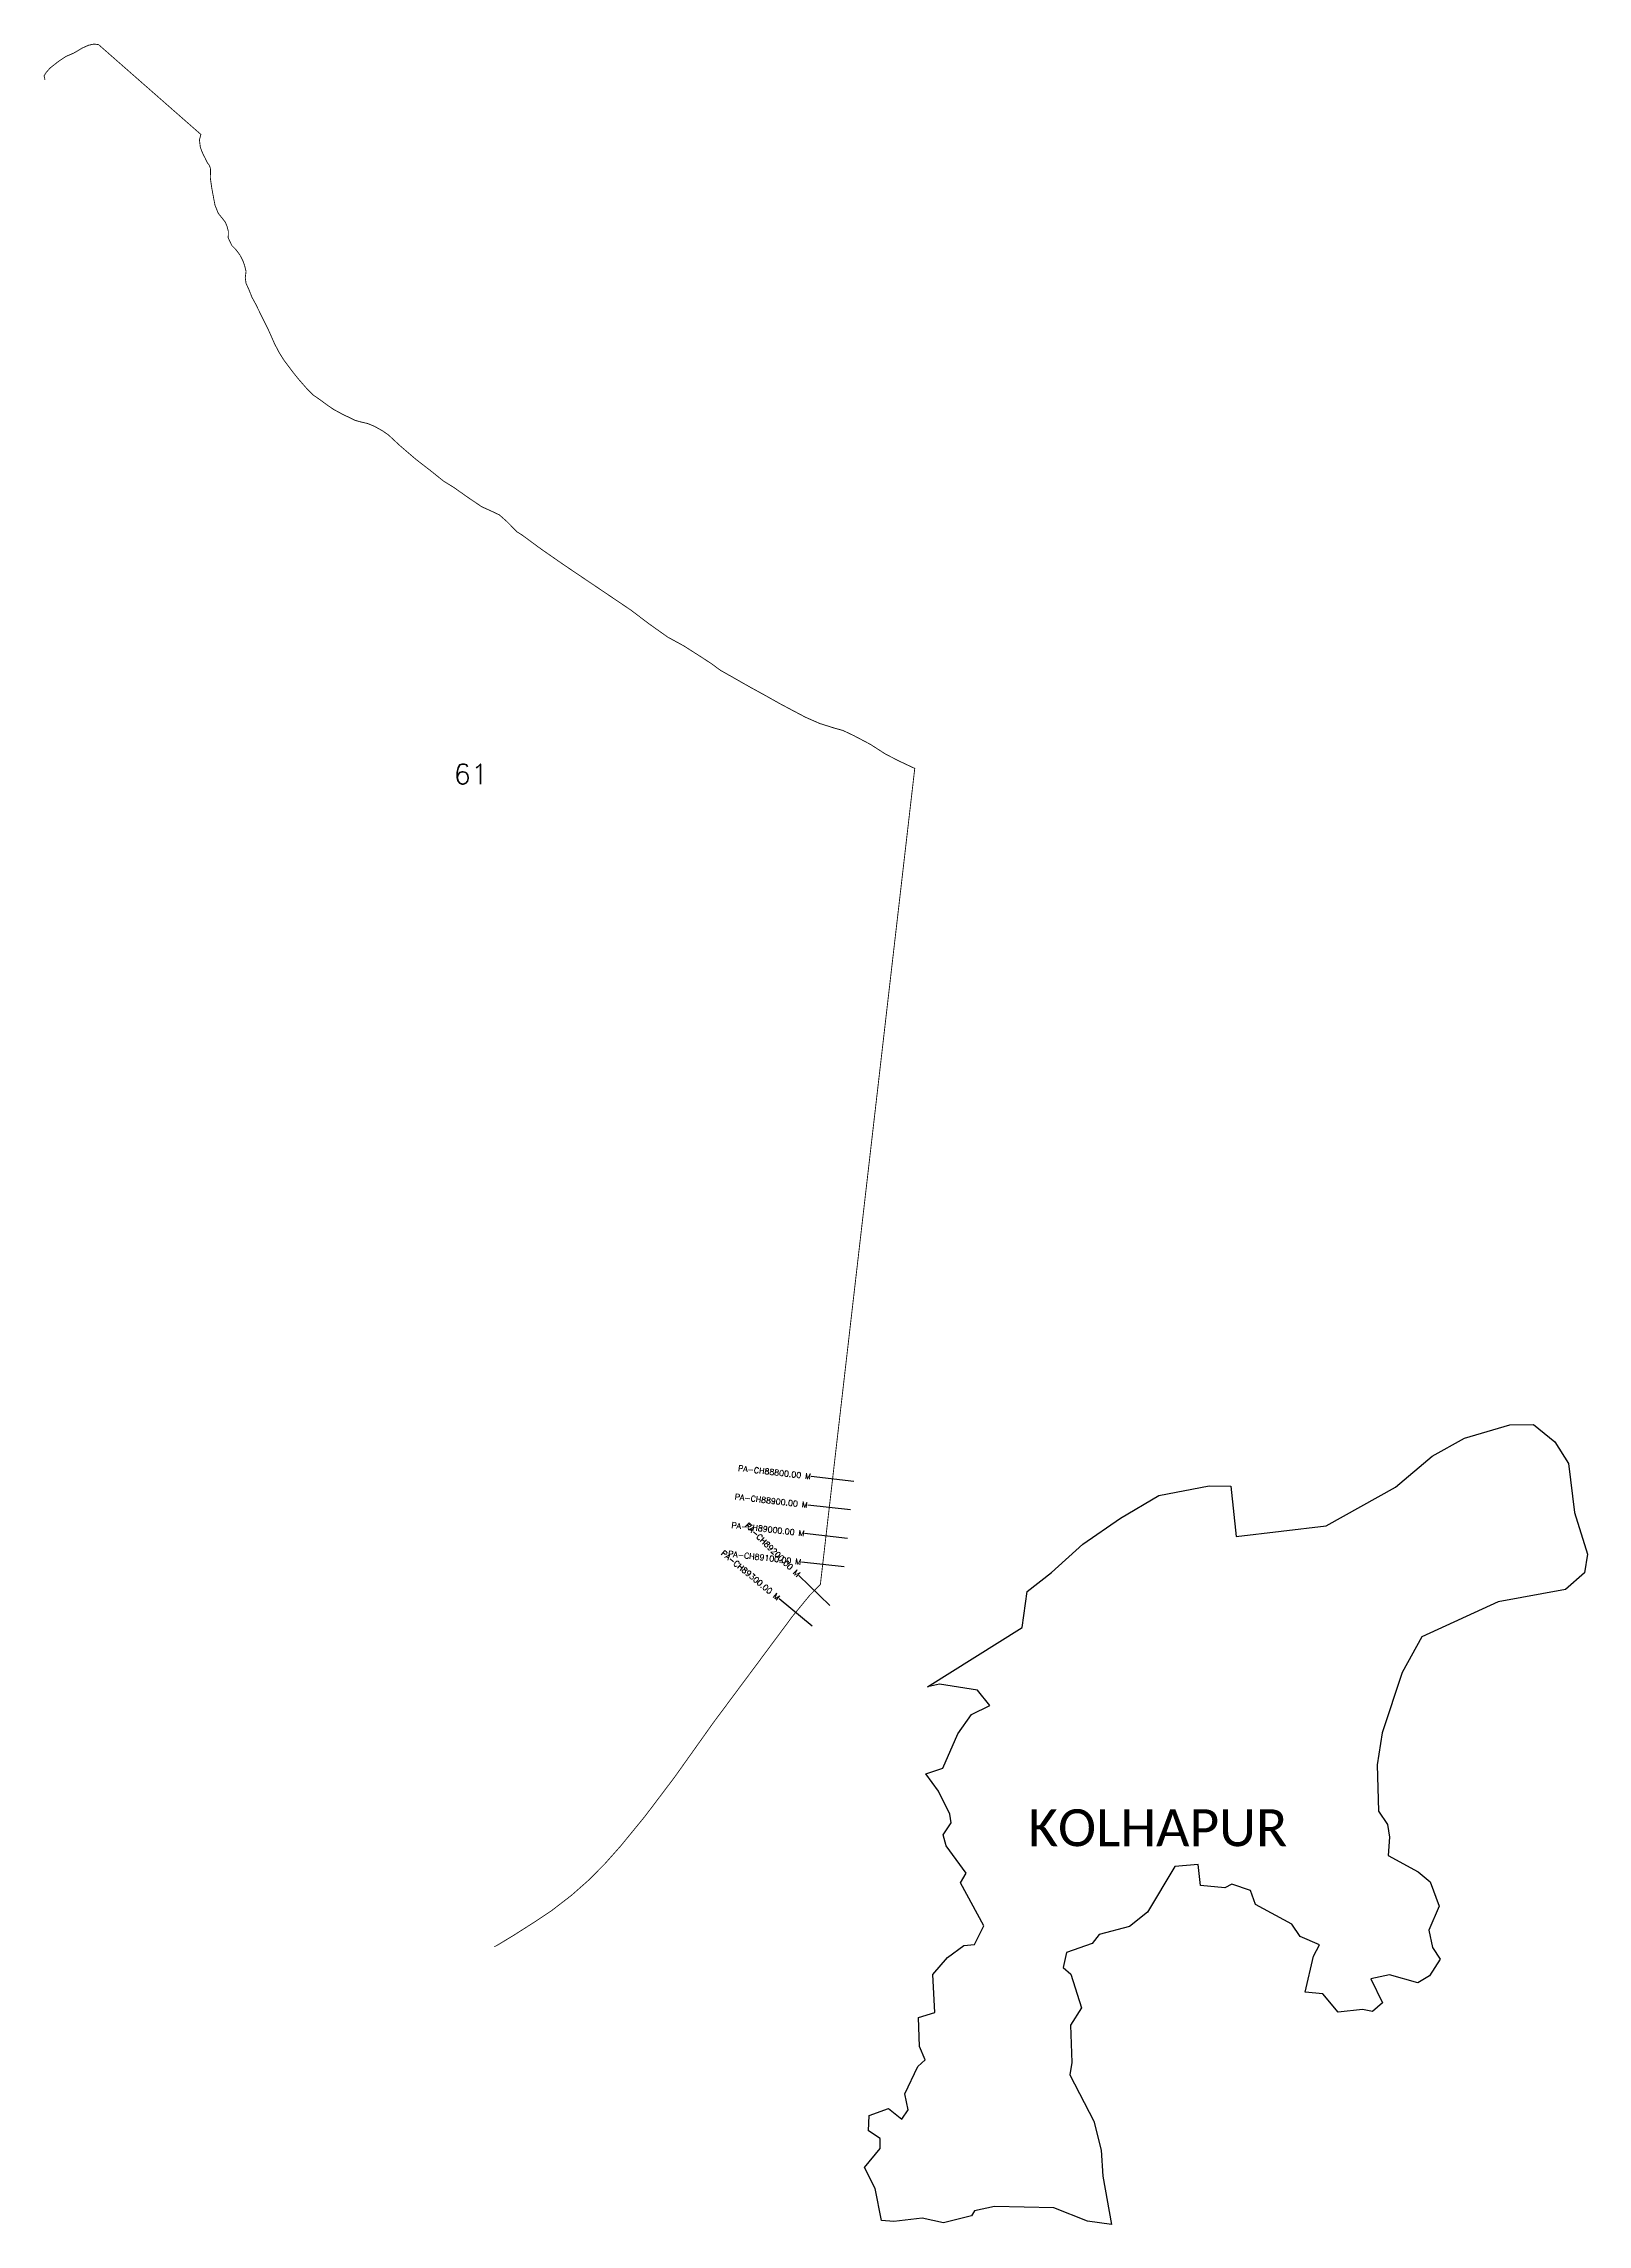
# Model space of a CAD drawing. Header units: metres. Extents: x 262043 to 267425, y 2153187 to 2160788.
import ezdxf
from ezdxf.enums import TextEntityAlignment as Align

# ---------------------------------------------------------------- set-up
doc = ezdxf.new("R2010")
doc.units = ezdxf.units.M
for name, color, linetype in [('CS', 134, 'Continuous'), ('CSMark', 6, 'Continuous'), ('NATURALLY PROTECTED', 3, 'Continuous'), ('village', 3, 'Continuous'), ('VILLAGE NAME', 250, 'Continuous')]:
    doc.layers.add(name, color=color, linetype=linetype)
doc.styles.get("Standard").update_dxf_attribs({"font": 'simplex.shx'})

msp = doc.modelspace()

# ---------------------------------------------------------------- linework, layer by layer
at = {"color": 6, "flags": 128}
msp.add_lwpolyline([(265930.7, 2155727.5), (266106.6, 2155760.6)], dxfattribs=at)
at = {"layer": 'CS'}
for p, q in [((264868.2, 2155776.2), (264719.2, 2155793.4)), ((264856.7, 2155676.9), (264707.7, 2155694.1)), ((264845.3, 2155577.5), (264696.3, 2155594.8)), ((264833.8, 2155478.2), (264684.8, 2155495.4)), ((264783.8, 2155343.4), (264676.5, 2155448.3)), ((264723.1, 2155272.2), (264607.3, 2155367.6))]:
    msp.add_line(p, q, dxfattribs=at)
at = {"layer": 'NATURALLY PROTECTED', "const_width": 3, "flags": 128}
msp.add_lwpolyline([(262048.1, 2160661.7), (262044.9, 2160675.7), (262052.3, 2160687.3), (262066.3, 2160703.2), (262095.3, 2160726), (262120.9, 2160743.1), (262149.1, 2160755.2), (262177.1, 2160771.9), (262199.8, 2160782.2), (262219.1, 2160786.3), (262234.9, 2160784.3), (262591.5, 2160471.3), (262591.5, 2160471.3), (262591.5, 2160471.3), (262591.5, 2160471.3), (262591.5, 2160471.3), (262591.5, 2160471.3), (262591.5, 2160471.3), (262586.5, 2160452.2), (262589.5, 2160427.6), (262594.1, 2160414.4), (262600.9, 2160399), (262605.7, 2160390.2), (262613.9, 2160372.9), (262620.1, 2160365), (262624.4, 2160354.8), (262625.3, 2160347), (262624.4, 2160320.2), (262629.7, 2160283), (262640.8, 2160224.4), (262652.2, 2160196.2), (262664.7, 2160180.9), (262677, 2160165.1), (262682.7, 2160151.1), (262687.4, 2160133.1), (262686.8, 2160110.9), (262699.2, 2160084.5), (262714.6, 2160068.8), (262727.4, 2160051.4), (262737.9, 2160031.3), (262743.9, 2160014.9), (262749, 2159993.6), (262746.2, 2159971.8), (262749.1, 2159951.7), (262758.8, 2159931), (262765.2, 2159915.2), (262769.6, 2159903.8), (262783.2, 2159878.8), (262800.9, 2159842.6), (262825.5, 2159793.4), (262849.3, 2159739.7), (262865.2, 2159709.8), (262881.5, 2159683.8), (262913.6, 2159641.2), (262931.2, 2159619.3), (262951.4, 2159596.1), (262965.2, 2159580.5), (262982.8, 2159563.1), (263002.9, 2159549.4), (263035, 2159525.9), (263054.6, 2159512.6), (263089.3, 2159493.8), (263110.9, 2159483.9), (263127.2, 2159475.6), (263143.5, 2159470.5), (263172.4, 2159463.8), (263196.4, 2159454.1), (263224.7, 2159438.2), (263245.3, 2159424), (263283.5, 2159388.3), (263341.3, 2159338.7), (263394.1, 2159297.9), (263436.9, 2159263.4), (263473.3, 2159240.9), (263518.4, 2159209), (263570.4, 2159173.7), (263600, 2159160.3), (263632.1, 2159145.2), (263659.2, 2159121.3), (263692.8, 2159086.7), (263711.4, 2159074.9), (263776.7, 2159026.8), (263857, 2158971), (263976.3, 2158890.5), (264090, 2158813.8), (264153.8, 2158765.5), (264218.9, 2158719.3), (264275.1, 2158688.6), (264340.3, 2158647), (264373.3, 2158625.3), (264402.6, 2158603.6), (264438.7, 2158583.2), (264506.4, 2158544.7), (264554.3, 2158518.5), (264612.6, 2158485.8), (264699, 2158440), (264749.4, 2158418), (264801.7, 2158401.5), (264829.6, 2158393.9), (264868, 2158375.7), (264925.7, 2158345.3), (264979, 2158311), (265028.1, 2158286), (265080.2, 2158261.5), (265042.5, 2157935.9), (264791.2, 2155763), (264751.2, 2155417.4), (264714.7, 2155380), (264654.8, 2155307.3), (264544.9, 2155159.5), (264378.7, 2154936.3), (264242, 2154744.2), (264140.4, 2154610), (264055.3, 2154505.9), (264000.7, 2154444.5), (263945.2, 2154388.2), (263884.5, 2154334.4), (263814.3, 2154280.3), (263753.3, 2154239.7), (263678.6, 2154192.1), (263622.4, 2154158.3), (263614.7, 2154154.6)], dxfattribs=at)
at = {"layer": 'village', "color": 6}
for points in [[(266106.6, 2155760.6, 0), (266181.5, 2155760.3, 0), (266200.4, 2155584.8, 0), (266514.7, 2155621.4, 0), (266756, 2155756.2, 0), (266884.3, 2155863.9, 0), (266996.4, 2155926.7, 0), (267154.8, 2155974.1, 0), (267237.1, 2155974.6, 0), (267311.1, 2155914.5, 0), (267359, 2155838.4, 0), (267380.6, 2155667.7, 0), (267425.1, 2155523.3, 0), (267415.3, 2155458.2, 0), (267348.2, 2155399.2, 0), (267113.5, 2155356.2, 0), (266847.7, 2155234.1, 0), (266778.8, 2155109.9, 0), (266709.2, 2154900.2, 0), (266691.7, 2154789, 0), (266697.3, 2154627.5, 0), (266727.9, 2154580.3, 0), (266735.5, 2154536.7, 0), (266731, 2154472.4, 0), (266834.6, 2154415.1, 0), (266876.6, 2154380.2, 0), (266907.9, 2154296.2, 0), (266872.9, 2154212.5, 0), (266885.3, 2154151.7, 0), (266912.3, 2154110.9, 0), (266874.1, 2154052.6, 0), (266833.7, 2154028.1, 0), (266735.2, 2154056.5, 0), (266670.7, 2154042.8, 0), (266710.4, 2153958.6, 0), (266675.4, 2153929, 0), (266641.4, 2153935.3, 0), (266556.2, 2153926.1, 0), (266503.3, 2153990, 0), (266440.7, 2153995.8, 0), (266470.7, 2154122, 0)], [(266470.7, 2154122, 0), (266491.5, 2154160.8, 0), (266423.2, 2154189.6, 0), (266394.4, 2154233, 0), (266268.2, 2154302.2, 0), (266250.6, 2154350.7, 0), (266185.8, 2154372.4, 0), (266161.2, 2154360.3, 0), (266076.6, 2154367.5, 0), (266067.8, 2154440.6, 0), (265987.1, 2154434.6, 0), (265891.6, 2154275.5, 0), (265829.3, 2154225.1, 0), (265722.7, 2154196.6, 0), (265698.4, 2154165.9, 0), (265608.7, 2154134.7, 0), (265597.2, 2154082.5, 0), (265624.8, 2154059.3, 0), (265661, 2153941, 0), (265622.9, 2153881.5, 0), (265627.9, 2153750.5, 0), (265620.8, 2153707.5, 0), (265704.6, 2153546.4, 0), (265729.7, 2153445.4, 0), (265736.2, 2153355.1, 0), (265766.3, 2153186.7, 0), (265682.3, 2153197.8, 0), (265564.7, 2153244.2, 0), (265358.6, 2153249.3, 0), (265288.8, 2153233.6, 0), (265278.3, 2153217, 0), (265180.8, 2153192.6, 0), (265106.6, 2153207.8, 0), (265006.8, 2153197.2, 0), (264964.5, 2153199.7, 0), (264942.2, 2153312, 0), (264905.2, 2153385, 0), (264960, 2153451.1, 0), (264959.3, 2153486, 0), (264918.9, 2153512.7, 0), (264920.7, 2153566.7, 0), (264989.1, 2153590.1, 0), (265035.4, 2153553.4, 0), (265057.5, 2153586.5, 0), (265045.3, 2153641.8, 0), (265090.6, 2153736.8, 0), (265116.2, 2153759.7, 0), (265097.3, 2153806.6, 0), (265093.2, 2153908, 0), (265150.7, 2153924.9, 0), (265142.7, 2154057.9, 0), (265194.4, 2154116.5, 0), (265251.5, 2154158.9, 0), (265288.7, 2154162, 0), (265321.1, 2154227.8, 0), (265239.7, 2154377.2, 0), (265259, 2154411.3, 0), (265190, 2154506.7, 0), (265179.5, 2154544.5, 0), (265206.7, 2154586, 0), (265202.3, 2154616.2, 0), (265163.3, 2154696.2, 0), (265119, 2154757.2, 0), (265177.5, 2154776.9, 0), (265230.3, 2154896.4, 0), (265278.4, 2154963.4, 0), (265342.2, 2154995.8, 0), (265298.8, 2155049.3, 0), (265167, 2155070.1, 0), (265124.5, 2155060.9, 0), (265454.5, 2155267, 0), (265471.9, 2155392.7, 0), (265556.8, 2155458.9, 0), (265666.6, 2155557.6, 0), (265797, 2155648.8, 0), (265930.7, 2155727.5, 0)]]:
    msp.add_polyline3d(points, dxfattribs=at)

# ---------------------------------------------------------------- texts
at = {"insert": (263472.9, 2158276.8), "char_height": 70, "attachment_point": 1}
msp.add_mtext_dynamic_manual_height_columns('61', width=95.172, gutter_width=1, heights=[0], dxfattribs=at)
at = {"layer": 'CSMark'}
for s, rotation, p in [('PA-CH88800.00 M', 353.40267, (264718.2, 2155793.5)), ('PA-CH88900.00 M', 353.40267, (264706.7, 2155694.2)), ('PA-CH89000.00 M', 353.40267, (264695.3, 2155594.9)), ('PA-CH89200.00 M', 315.67669, (264675.8, 2155449)), ('PA-CH89300.00 M', 320.53505, (264606.5, 2155368.2)), ('PA-CH89100.00 M', 353.40267, (264683.8, 2155495.5))]:
    msp.add_text(s, height=20, rotation=rotation, dxfattribs=at).set_placement(p, align=Align.MIDDLE_RIGHT)
at = {"layer": 'VILLAGE NAME', "insert": (265475.4, 2154633.6), "char_height": 128.647, "attachment_point": 1}
msp.add_mtext_dynamic_manual_height_columns('{\\fCalibri|b0|i0|c0|p34;KOLHAPUR}', width=1334.797, gutter_width=643.2, heights=[0], dxfattribs=at)

doc.saveas('drawing.dxf')
